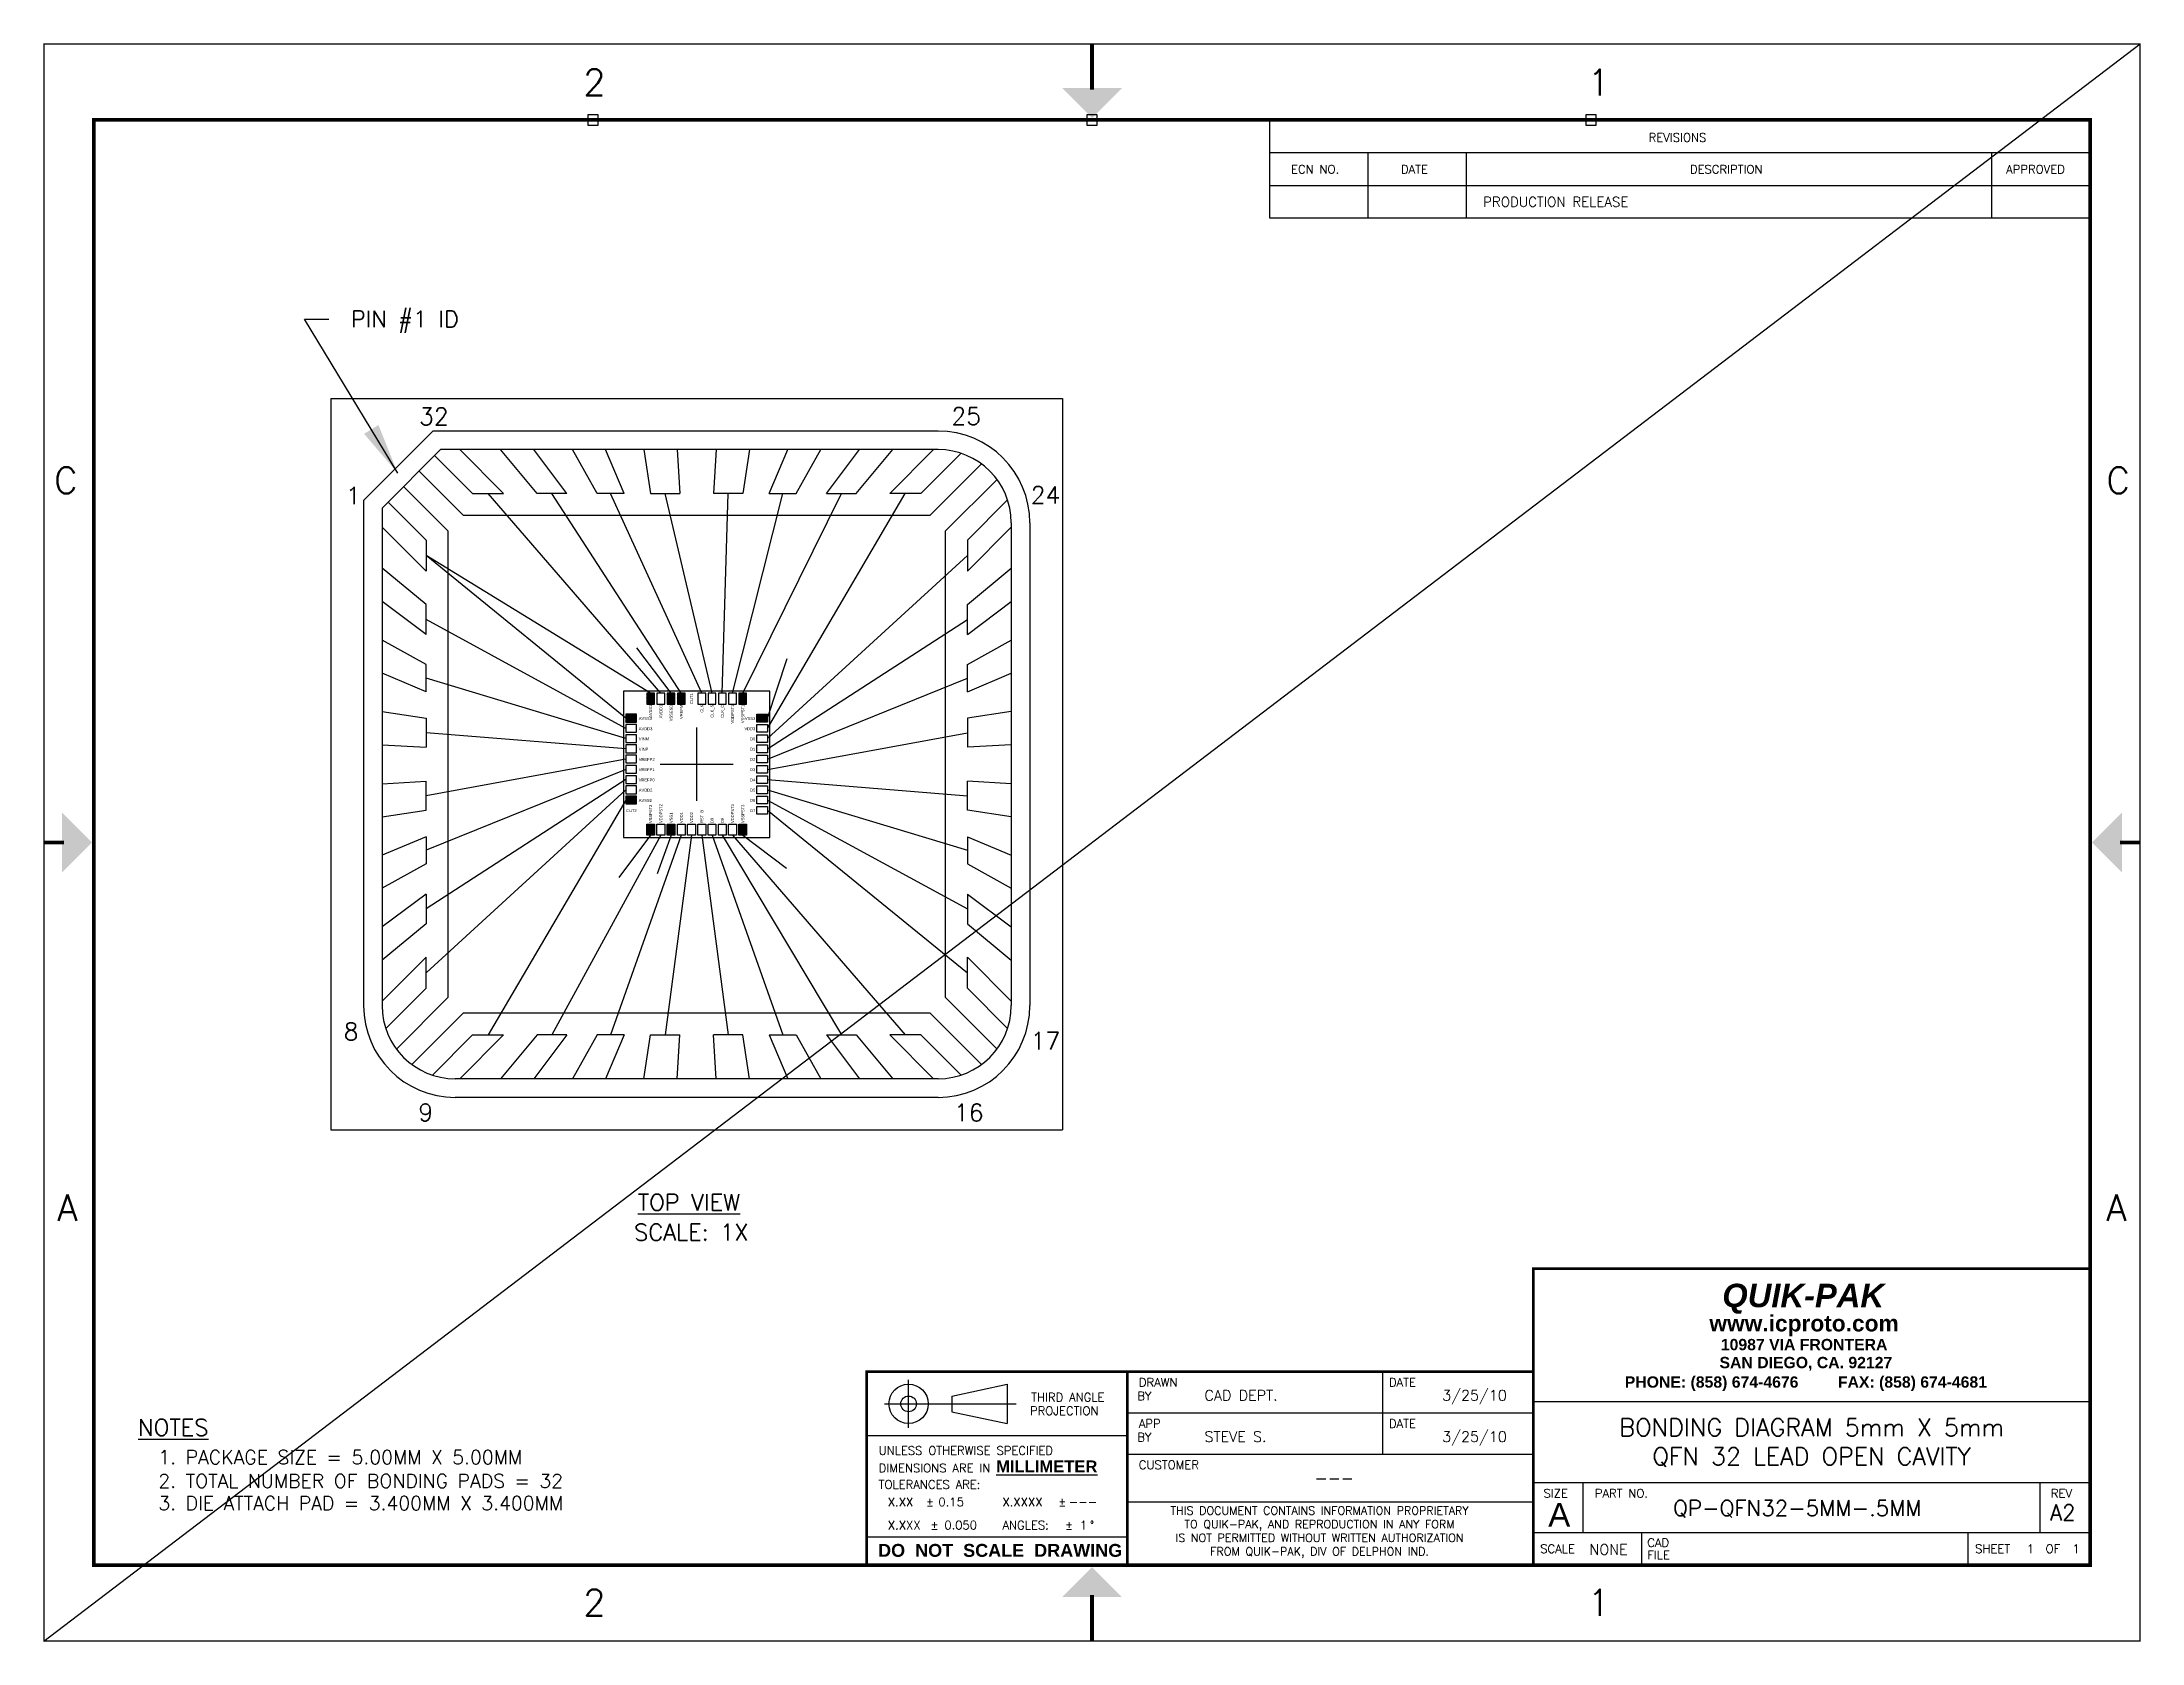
# Model space of a CAD drawing. Header units: millimetres. Extents: x 24.1 to 107.6, y -42.8 to 18.4.
# Drawn here: x 43.69 to 58.04, y -16.86 to -5.92 of the extents above; entities that cross this region are included whole.
import ezdxf
from ezdxf.enums import TextEntityAlignment as Align

# ---------------------------------------------------------------- set-up
doc = ezdxf.new("R2010")
doc.units = ezdxf.units.MM
doc.header["$LTSCALE"] = 25
doc.header["$PDMODE"] = 64
doc.header["$PDSIZE"] = 0.07
for name, color, linetype in [('BOND', 7, 'Continuous'), ('CHIP', 6, 'Continuous'), ('DIM', 142, 'Continuous'), ('FRAME2', 30, 'Continuous'), ('MOLD', 6, 'Continuous'), ('PAD', 7, 'Continuous'), ('TBLOCK', 100, 'Continuous'), ('TXT', 4, 'Continuous')]:
    doc.layers.add(name, color=color, linetype=linetype)
doc.styles.add('Roman', font='romans')
doc.styles.get("Standard").update_dxf_attribs({"font": 'arial.ttf'})
doc.dimstyles.new('Copy of Standard-1-3PL', dxfattribs={"dimtxt": 0.25, "dimasz": 0.35, "dimexe": 0.15, "dimexo": 0.15, "dimgap": 0.15, "dimtad": 0, "dimtih": 1, "dimtoh": 1, "dimdec": 3, "dimzin": 1, "dimdsep": 46, "dimtxsty": 'Roman', "dimcen": 0.35, "dimadec": 0, "dimazin": 0, "dimtfac": 1, "dimtdec": 3, "dimtofl": 0, "dimtmove": 0, "dimatfit": 3, "dimfxl": 1, "dimtolj": 1, "dimtzin": 0, "dimarcsym": 0})
pattern_1 = [(0, (32.2284078, -12.7645439), (0.0047625, 0.00274963064), [0.003175, -0.00635]), (120, (32.2284078, -12.7645439), (-0.0047625, 0.00274963066), [0.003175, -0.00635]), (60, (32.2284078, -12.7645439), (1e-11, 0.0054992613), [-0.00635, 0.003175])]

msp = doc.modelspace()

# ---------------------------------------------------------------- texts
at = {"layer": 'DIM', "style": 'Roman'}
for s, insert, char_height, attachment_point in [('PIN #1 ID', (45.80106, -7.75485), 0.1125, 1), ('{\\H0.6561x;32}', (46.26716, -8.47613), 0.1800275, 4), ('{\\H0.6561x;25}', (49.90543, -8.47375), 0.1800275, 4), ('{\\H0.6561x;1}', (45.76683, -9.01821), 0.1800275, 4), ('{\\H0.6561x;24}', (50.44761, -9.01351), 0.1800275, 4), ('{\\H0.6561x;8}', (45.75215, -12.6802), 0.1800275, 4), ('{\\H0.6561x;17}', (50.447, -12.74351), 0.1800275, 4), ('{\\H0.6561x;9}', (46.26223, -13.23351), 0.1800275, 4), ('{\\H0.6561x;16}', (49.92284, -13.23396), 0.1800275, 4), ('{\\H0.6561x;\\LTOP VIEW}', (47.7621, -13.84791), 0.1728264, 4), ('{\\H0.6561x;SCALE: 1X}', (47.737, -14.05194), 0.1728264, 4), ('{\\H0.6561x;\\LNOTES}', (44.34686, -15.38627), 0.1728264, 4), ('{\\H0.6561x;1. PACKAGE SIZE = 5.00MM X 5.00MM}', (44.48523, -15.58984), 0.144022, 4), ('{\\H0.6561x;2. TOTAL NUMBER OF BONDING PADS = 32}', (44.48523, -15.75197), 0.144022, 4), ('{\\H0.6561x;3. DIE ATTACH PAD = 3.400MM X 3.400MM}', (44.48523, -15.90396), 0.144022, 4)]:
    msp.add_mtext(s, dxfattribs=dict(at, insert=insert, char_height=char_height, attachment_point=attachment_point))
at = {"layer": 'TXT'}
for s, p in [('AVSS1', (47.8598, -10.44675)), ('AVDD1', (47.9298, -10.44675)), ('VSSESD', (47.9998, -10.44675)), ('VREFM', (48.0698, -10.44675)), ('CUT1', (48.1398, -10.3687)), ('CLK', (48.2098, -10.44675)), ('CLK_S', (48.2798, -10.44675)), ('CLK_C', (48.3498, -10.44675)), ('VDDPST1', (48.4198, -10.44675)), ('VSSPST1', (48.4898, -10.44675))]:
    msp.add_text(s, height=0.02, rotation=90, dxfattribs=at).set_placement(p, align=Align.RIGHT)
for s, p in [('AVSS3', (47.76863, -10.5508)), ('AVDD3', (47.76863, -10.6208)), ('VINM', (47.76863, -10.6908)), ('VINP', (47.76863, -10.7608)), ('VREFP2', (47.76863, -10.8308)), ('VREFP1', (47.76863, -10.9008)), ('AVDD2', (47.76863, -11.0408)), ('VREFP0', (47.76863, -10.9708)), ('CUT2', (47.68122, -11.1808)), ('AVSS2', (47.76863, -11.1108))]:
    msp.add_text(s, height=0.02, dxfattribs=at).set_placement(p)
for s, p in [('VDD3', (48.56535, -10.6208)), ('VSS3', (48.56535, -10.5508)), ('D0', (48.56535, -10.6908)), ('D1', (48.56535, -10.7608)), ('D2', (48.56535, -10.8308)), ('D3', (48.56535, -10.9008)), ('D4', (48.56535, -10.9708)), ('D5', (48.56535, -11.0408)), ('D6', (48.56535, -11.1108)), ('D7', (48.56535, -11.1808))]:
    msp.add_text(s, height=0.02, dxfattribs=at).set_placement(p, align=Align.RIGHT)
for s, p in [('VSSPST2', (47.8598, -11.25553)), ('VDDPST2', (47.9298, -11.25553)), ('VSS1', (47.9998, -11.25553)), ('VDD1', (48.0698, -11.25553)), ('VDD2', (48.1398, -11.25553)), ('RST_B', (48.2098, -11.25553)), ('VDDPST3', (48.4198, -11.25553)), ('VSSPST3', (48.4898, -11.25553)), ('D9', (48.2798, -11.25553)), ('D8', (48.3498, -11.25553))]:
    msp.add_text(s, height=0.02, rotation=90, dxfattribs=at).set_placement(p)

# ---------------------------------------------------------------- blocks, each defined once
blk = doc.blocks.new('Asizesheet1')
for p, q in [((22.345, 26.53), (22.345, 27.723)), ((24.136, 26.53), (24.136, 27.127)), ((35.501, 26.53), (35.501, 27.127)), ((22.345, 26.53), (37.292, 26.53)), ((22.345, 26.53), (37.292, 26.53)), ((22.345, 26.53), (37.292, 26.53)), ((15.758, 3.883), (15.758, 4.76)), ((15.758, 3.883), (15.758, 4.76)), ((16.548, 4.465), (17.554, 4.68)), ((16.548, 4.465), (17.554, 4.68)), ((17.554, 4.68), (17.554, 3.963)), ((17.554, 4.68), (17.554, 3.963)), ((24.4, 3.405), (24.4, 4.909)), ((15.32, 4.322), (17.721, 4.322)), ((15.32, 4.322), (17.721, 4.322)), ((16.548, 4.465), (16.548, 4.178)), ((16.548, 4.465), (16.548, 4.178)), ((27.145, 4.367), (37.292, 4.367)), ((16.548, 4.178), (17.554, 3.963)), ((16.548, 4.178), (17.554, 3.963)), ((19.744, 4.157), (27.145, 4.157)), ((14.995, 3.746), (19.744, 3.746)), ((19.744, 3.405), (27.145, 3.405)), ((27.145, 2.887), (37.292, 2.887)), ((28.052, 1.979), (28.052, 2.887)), ((36.385, 1.979), (36.385, 2.887)), ((19.744, 2.539), (27.145, 2.539)), ((27.145, 1.979), (37.292, 1.979)), ((29.124, 1.383), (29.124, 1.979)), ((35.071, 1.383), (35.071, 1.979)), ((14.995, 1.896), (19.744, 1.896))]:
    blk.add_line(p, q)
at = {"const_width": 0.047}
for points in [[(27.145, 1.383), (27.145, 6.788), (37.292, 6.788)], [(14.995, 1.383), (14.995, 4.909), (27.145, 4.909)], [(19.744, 1.383), (19.744, 4.909)]]:
    blk.add_lwpolyline(points, dxfattribs=at)
for radius in [0.358, 0.358, 0.143, 0.143]:
    blk.add_circle((15.758, 4.322), radius)
for p in [(10.005, 27.723), (19.101, 27.723), (28.196, 27.723)]:
    blk.add_point(p)
at = {"layer": 'TBLOCK'}
for p, q in [((22.345, 26.53), (22.345, 27.723)), ((22.345, 27.127), (37.292, 27.127)), ((22.345, 27.127), (37.292, 27.127)), ((24.136, 26.53), (24.136, 27.127)), ((25.927, 26.53), (25.927, 27.127)), ((25.927, 26.53), (25.927, 27.127)), ((35.501, 26.53), (35.501, 27.127)), ((22.345, 26.53), (37.292, 26.53)), ((22.345, 25.933), (22.345, 26.53)), ((24.136, 25.933), (24.136, 26.53)), ((25.927, 25.933), (25.927, 26.53)), ((35.501, 25.933), (35.501, 26.53)), ((37.292, 25.933), (22.345, 25.933)), ((24.4, 3.405), (24.4, 4.909)), ((27.145, 4.367), (37.292, 4.367)), ((19.744, 4.157), (27.145, 4.157)), ((14.995, 3.746), (19.744, 3.746)), ((19.744, 3.405), (27.145, 3.405)), ((27.145, 2.887), (37.292, 2.887)), ((28.052, 1.979), (28.052, 2.887)), ((36.385, 1.979), (36.385, 2.887)), ((19.744, 2.539), (27.145, 2.539)), ((27.145, 1.979), (37.292, 1.979)), ((29.124, 1.383), (29.124, 1.979)), ((35.071, 1.383), (35.071, 1.979)), ((14.995, 1.896), (19.744, 1.896))]:
    blk.add_line(p, q, dxfattribs=at)
for points, const_width in [([(38.202, 29.106), (0, 29.106), (0, 0), (38.202, 0)], 0.0284), ([(37.292, 27.723), (0.91, 27.723), (0.91, 1.383), (37.292, 1.383)], 0.0659)]:
    blk.add_lwpolyline(points, close=True, dxfattribs=dict(at, const_width=const_width))
for points, const_width in [([(19.103, 29.106), (19.103, 28.271)], 0.0728), ([(0, 14.553), (0.364, 14.553)], 0.0728), ([(38.202, 14.553), (37.838, 14.553)], 0.0728), ([(27.145, 1.383), (27.145, 6.788), (37.292, 6.788)], 0.047), ([(14.995, 1.383), (14.995, 4.909), (27.145, 4.909)], 0.047), ([(19.744, 1.383), (19.744, 4.909)], 0.047), ([(19.101, 0), (19.101, 0.837)], 0.0728)]:
    blk.add_lwpolyline(points, dxfattribs=dict(at, const_width=const_width))
for points in [[(18.557, 28.302), (19.649, 28.302), (19.103, 27.756)], [(0.329, 14.007), (0.329, 15.099), (0.874, 14.553)], [(37.875, 14.007), (37.875, 15.099), (37.329, 14.553)], [(18.555, 0.8), (19.647, 0.8), (19.101, 1.346)]]:
    blk.add_solid(points, dxfattribs=at)
at = {"style": 'Roman'}
for s, p in [('REVISIONS', (29.247, 27.324)), ('REVISIONS', (29.247, 27.324)), ('ECN NO.', (22.728, 26.745)), ('ECN NO.', (22.728, 26.745)), ('DATE', (24.731, 26.745)), ('DATE', (24.731, 26.745)), ('DESCRIPTION', (29.998, 26.745)), ('DESCRIPTION', (29.998, 26.745)), ('APPROVED', (35.761, 26.745)), ('APPROVED', (35.761, 26.745)), ('DRAWN', (19.954, 4.637)), ('DRAWN', (19.954, 4.637)), ('DATE', (24.512, 4.637)), ('DATE', (24.512, 4.637)), ('PROJECTION', (17.969, 4.118)), ('PROJECTION', (17.969, 4.118)), ('THIRD ANGLE', (17.991, 4.365)), ('THIRD ANGLE', (17.991, 4.365)), ('BY', (19.925, 4.389)), ('APP', (19.954, 3.885)), ('DATE', (24.512, 3.885)), ('DATE', (24.512, 3.885)), ('BY', (19.925, 3.637)), ('BY', (19.925, 3.637)), ('CUSTOMER', (19.954, 3.133)), ('SIZE', (27.33, 2.614)), ('PART NO.', (28.265, 2.614)), ('REV', (36.577, 2.614)), ('SCALE', (27.27, 1.603)), ('CAD', (29.22, 1.715)), ('FILE', (29.22, 1.491)), ('SHEET', (35.197, 1.603)), ('SHEET', (35.197, 1.603)), ('OF', (36.48, 1.603))]:
    blk.add_text(s, height=0.1552, dxfattribs=at).set_placement(p)
at = {"char_height": 0.47753}
for s, insert, attachment_point in [('{\\Fromans.shx;2}', (9.827, 28.406), 4), ('{\\Fromans.shx;A}', (0.613, 7.898), 6), ('{\\Fromans.shx;A}', (37.588, 7.898), 4), ('{\\Fromans.shx;2}', (9.827, 0.7), 4)]:
    blk.add_mtext(s, dxfattribs=dict(at, insert=insert, attachment_point=attachment_point))
at = {"style": 'Roman'}
for s, insert, char_height, attachment_point in [('1', (28.134, 28.406), 0.478, 4), ('C', (0.613, 21.153), 0.478, 6), ('C', (37.588, 21.153), 0.478, 4), ('{\\fArial|b1|i1|c0|p34;QUIK-PAK}', (32.062, 6.237), 0.42689, 5), ('{\\fArial|b1|i0|c0|p34;www.icproto.com}', (32.078, 5.746), 0.29645, 5), ('{\\fArial|b1|i0|c0|p34;10987 VIA FRONTERA}', (32.08, 5.401), 0.20587, 5), ('{\\fArial|b1|i0|c0|p34;SAN DIEGO, CA. 92127}', (32.112, 5.052), 0.20587, 5), ('{\\fArial|b1|i0|c0|p34;PHONE: (858) 674-4676         FAX: (858) 674-4681}', (32.112, 4.689), 0.20587, 5), ('UNLESS OTHERWISE SPECIFIED\\PDIMENSIONS ARE IN {\\fArial|b1|i0|c0|p34;\\H1.393x;\\LMILLIMETER}\\PTOLERANCES ARE:', (15.212, 3.549), 0.1552, 1), ('X.XX', (15.38, 2.611), 0.1552, 1), ('±', (16.075, 2.611), 0.155, 1), ('X.XXXX', (17.469, 2.611), 0.1552, 1), ('±', (18.486, 2.611), 0.155, 1), ('THIS DOCUMENT CONTAINS INFORMATION PROPRIETARY\\PTO QUIK-PAK, AND REPRODUCTION IN ANY FORM\\PIS NOT PERMITTED WITHOUT WRITTEN AUTHORIZATION\\PFROM QUIK-PAK, DIV OF DELPHON IND.', (23.248, 1.982), 0.14869, 5), ('{\\fArial|b0|i0|c0|p34;A}', (27.617, 2.301), 0.42976, 5), ('X.XXX', (15.38, 2.189), 0.1552, 1), ('±', (16.158, 2.189), 0.155, 1), ('ANGLES:', (17.469, 2.189), 0.1552, 1), ('±', (18.61, 2.189), 0.155, 1), ('°', (19.06, 2.189), 0.155, 1), ('{\\fArial|b1|i0|c0|p34;DO  NOT  SCALE  DRAWING}', (17.427, 1.65), 0.235, 5), ('1', (28.134, 0.7), 0.478, 4)]:
    blk.add_mtext(s, dxfattribs=dict(at, insert=insert, char_height=char_height, attachment_point=attachment_point))
for tag, height, p in [('ECN_NO', 0.179, (23.216, 26.229)), ('APP_DATE', 0.179, (25.022, 26.229)), ('APP_BY', 0.179, (36.349, 26.229)), ('DRAWN_DATE', 0.191, (26.072, 4.477)), ('TITLE_1', 0.32, (32.218, 3.895)), ('APP_DATE', 0.191, (26.072, 3.725)), ('TITLE_1_LINE_ONLY', 0.329, (32.218, 3.63)), ('TITLE_2', 0.32, (32.218, 3.365)), ('CUSTOMER', 0.215, (23.516, 2.968)), ('REV', 0.287, (36.796, 2.342)), ('TOL_ANGLE', 0.155, (18.945, 2.112)), ('SHEET_NO', 0.155, (36.204, 1.679)), ('SHEET_TOTAL', 0.155, (37.035, 1.679))]:
    blk.add_attdef(tag, text='', height=height, dxfattribs=at).set_placement(p, align=Align.MIDDLE_CENTER)
for tag, height, p in [('ECN_DES', 0.179, (26.228, 26.229)), ('DRAWN_BY', 0.191, (21.151, 4.477)), ('APP_BY', 0.191, (21.151, 3.725)), ('PART_NO', 0.287, (29.691, 2.422)), ('SCALE', 0.191, (28.168, 1.669)), ('CAD_FILE', 0.191, (29.94, 1.679))]:
    blk.add_attdef(tag, text='', height=height, dxfattribs=at).set_placement(p, align=Align.MIDDLE_LEFT)
for tag, p in [('TOL_2PL', (16.3, 2.611)), ('TOL_4PL', (18.677, 2.611)), ('TOL_3PL', (16.408, 2.189))]:
    blk.add_attdef(tag, text='', height=0.155, dxfattribs=at).set_placement(p, align=Align.TOP_LEFT)

# ---------------------------------------------------------------- hatches: boundary and pattern name
at = {"layer": 'BOND'}
h = msp.add_hatch(dxfattribs=at)
h.set_pattern_fill('HONEY', color=256, scale=0.001)
h.set_pattern_definition(pattern_1)
h.paths.add_polyline_path([(47.87601, -10.36864), (47.82281, -10.36864), (47.82281, -10.44303), (47.87601, -10.44303)])
h = msp.add_hatch(dxfattribs=at)
h.set_pattern_fill('HONEY', color=256, scale=0.001)
h.set_pattern_definition([(0, (32.3684078, -12.7645439), (0.0047625, 0.00274963064), [0.003175, -0.00635]), (120, (32.3684078, -12.7645439), (-0.0047625, 0.00274963066), [0.003175, -0.00635]), (60, (32.3684078, -12.7645439), (1e-11, 0.0054992613), [-0.00635, 0.003175])])
h.paths.add_polyline_path([(48.01601, -10.36864), (47.96281, -10.36864), (47.96281, -10.44303), (48.01601, -10.44303)])
h = msp.add_hatch(dxfattribs=at)
h.set_pattern_fill('HONEY', color=256, scale=0.001)
h.set_pattern_definition([(0, (32.4384078, -12.7645439), (0.0047625, 0.00274963064), [0.003175, -0.00635]), (120, (32.4384078, -12.7645439), (-0.0047625, 0.00274963066), [0.003175, -0.00635]), (60, (32.4384078, -12.7645439), (1e-11, 0.0054992613), [-0.00635, 0.003175])])
h.paths.add_polyline_path([(48.08601, -10.36864), (48.03281, -10.36864), (48.03281, -10.44303), (48.08601, -10.44303)])
h = msp.add_hatch(dxfattribs=at)
h.set_pattern_fill('HONEY', color=256, scale=0.001)
h.set_pattern_definition([(0, (32.8584078, -12.7645439), (0.0047625, 0.00274963064), [0.003175, -0.00635]), (120, (32.8584078, -12.7645439), (-0.0047625, 0.00274963066), [0.003175, -0.00635]), (60, (32.8584078, -12.7645439), (1e-11, 0.0054992613), [-0.00635, 0.003175])])
h.paths.add_polyline_path([(48.50601, -10.36864), (48.45281, -10.36864), (48.45281, -10.44303), (48.50601, -10.44303)])
h = msp.add_hatch(dxfattribs=at)
h.set_pattern_fill('HONEY', color=256, scale=0.001)
h.set_pattern_definition(pattern_1)
h.paths.add_polyline_path([(47.75429, -10.51194), (47.67989, -10.51194), (47.67989, -10.56514), (47.75429, -10.56514)])
h = msp.add_hatch(dxfattribs=at)
h.set_pattern_fill('HONEY', color=256, scale=0.001)
h.set_pattern_definition([(0, (33.1234338, -12.7645439), (0.0047625, 0.00274963064), [0.003175, -0.00635]), (120, (33.1234338, -12.7645439), (-0.0047625, 0.00274963066), [0.003175, -0.00635]), (60, (33.1234338, -12.7645439), (1e-11, 0.0054992613), [-0.00635, 0.003175])])
h.paths.add_polyline_path([(48.64931, -10.51194), (48.57492, -10.51194), (48.57492, -10.56514), (48.64931, -10.56514)])
h = msp.add_hatch(dxfattribs=at)
h.set_pattern_fill('HONEY', color=256, scale=0.001)
h.set_pattern_definition([(0, (32.2284078, -13.3245439), (0.0047625, 0.00274963064), [0.003175, -0.00635]), (120, (32.2284078, -13.3245439), (-0.0047625, 0.00274963066), [0.003175, -0.00635]), (60, (32.2284078, -13.3245439), (1e-11, 0.0054992613), [-0.00635, 0.003175])])
h.paths.add_polyline_path([(47.75429, -11.07194), (47.67989, -11.07194), (47.67989, -11.12514), (47.75429, -11.12514)])
h = msp.add_hatch(dxfattribs=at)
h.set_pattern_fill('HONEY', color=256, scale=0.001)
h.set_pattern_definition([(0, (32.2284078, -13.6595698), (0.0047625, 0.00274963064), [0.003175, -0.00635]), (120, (32.2284078, -13.6595698), (-0.0047625, 0.00274963066), [0.003175, -0.00635]), (60, (32.2284078, -13.6595698), (1e-11, 0.0054992613), [-0.00635, 0.003175])])
h.paths.add_polyline_path([(47.87601, -11.26366), (47.82281, -11.26366), (47.82281, -11.33805), (47.87601, -11.33805)])
h = msp.add_hatch(dxfattribs=at)
h.set_pattern_fill('HONEY', color=256, scale=0.001)
h.set_pattern_definition([(0, (32.3684078, -13.6595698), (0.0047625, 0.00274963064), [0.003175, -0.00635]), (120, (32.3684078, -13.6595698), (-0.0047625, 0.00274963066), [0.003175, -0.00635]), (60, (32.3684078, -13.6595698), (1e-11, 0.0054992613), [-0.00635, 0.003175])])
h.paths.add_polyline_path([(48.01601, -11.26366), (47.96281, -11.26366), (47.96281, -11.33805), (48.01601, -11.33805)])
h = msp.add_hatch(dxfattribs=at)
h.set_pattern_fill('HONEY', color=256, scale=0.001)
h.set_pattern_definition([(0, (32.8584078, -13.6595698), (0.0047625, 0.00274963064), [0.003175, -0.00635]), (120, (32.8584078, -13.6595698), (-0.0047625, 0.00274963066), [0.003175, -0.00635]), (60, (32.8584078, -13.6595698), (1e-11, 0.0054992613), [-0.00635, 0.003175])])
h.paths.add_polyline_path([(48.50601, -11.26366), (48.45281, -11.26366), (48.45281, -11.33805), (48.50601, -11.33805)])

# ---------------------------------------------------------------- linework, layer by layer
for p, q in [((43.70365, -16.84587), (58.02926, -5.93112)), ((47.91941, -10.36864), (46.73887, -9.00335)), ((48.05941, -10.36864), (47.17553, -9.00335)), ((48.19941, -10.36864), (47.57647, -9.00335)), ((48.26941, -10.36864), (47.94914, -9.00335)), ((48.33941, -10.36864), (48.38007, -9.00335)), ((48.40941, -10.36864), (48.75273, -9.00335)), ((48.47941, -10.36864), (49.15368, -9.00335)), ((48.64931, -10.60854), (49.59034, -9.00335)), ((47.84941, -10.36864), (46.3146, -9.42761)), ((47.67989, -10.53854), (46.3146, -9.42761)), ((48.64931, -10.67854), (50.0146, -9.42761)), ((47.67989, -10.60854), (46.3146, -9.86427)), ((48.64931, -10.74854), (50.0146, -9.86427)), ((47.98941, -10.36864), (47.75494, -10.05917)), ((48.64931, -10.53854), (48.78319, -10.13103)), ((47.67989, -10.67854), (46.3146, -10.26522)), ((48.64931, -10.81854), (50.0146, -10.26522)), ((47.67989, -10.74854), (46.3146, -10.63788)), ((48.64931, -10.88854), (50.0146, -10.63788)), ((47.67989, -10.81854), (46.3146, -11.06881)), ((47.67989, -10.88854), (46.3146, -11.44147)), ((47.67989, -10.95854), (46.3146, -11.84242)), ((47.67989, -11.02854), (46.3146, -12.27908)), ((48.64931, -10.95854), (50.0146, -11.06881)), ((48.64931, -11.02854), (50.0146, -11.44147)), ((47.67989, -11.09854), (46.73887, -12.70335)), ((48.64931, -11.09854), (50.0146, -11.84242)), ((48.64931, -11.16854), (50.0146, -12.27908)), ((47.91941, -11.33805), (47.17553, -12.70335)), ((48.05941, -11.33805), (47.57647, -12.70335)), ((47.84941, -11.33805), (47.63141, -11.62689)), ((47.98941, -11.33805), (47.89543, -11.60371)), ((48.12941, -11.33805), (47.94914, -12.70335)), ((48.19941, -11.33805), (48.38007, -12.70335)), ((48.26941, -11.33805), (48.75273, -12.70335)), ((48.33941, -11.33805), (49.15368, -12.70335)), ((48.40941, -11.33805), (49.59034, -12.70335)), ((48.47941, -11.33805), (48.77855, -11.56453))]:
    msp.add_line(p, q, dxfattribs=at)
at = {"layer": 'CHIP'}
msp.add_lwpolyline([(47.6646, -11.35335), (48.6646, -11.35335), (48.6646, -10.35335), (47.6646, -10.35335)], close=True, dxfattribs=at)
at = {"layer": 'DIM'}
for p, q in [((48.1646, -11.10335), (48.1646, -10.60335)), ((48.1646, -11.10335), (48.1646, -10.60335)), ((48.1646, -11.10335), (48.1646, -10.60335)), ((48.1646, -11.10335), (48.1646, -10.60335)), ((48.1646, -11.10335), (48.1646, -10.60335)), ((48.1646, -11.10335), (48.1646, -10.60335)), ((48.1646, -11.10335), (48.1646, -10.60335)), ((48.1646, -11.10335), (48.1646, -10.60335)), ((48.1646, -11.10335), (48.1646, -10.60335)), ((48.1646, -11.10335), (48.1646, -10.60335)), ((48.1646, -10.97835), (48.1646, -10.72835)), ((48.1646, -10.97835), (48.1646, -10.72835)), ((48.1646, -10.97835), (48.1646, -10.72835)), ((48.1646, -10.97835), (48.1646, -10.72835)), ((48.1646, -10.97835), (48.1646, -10.72835)), ((48.1646, -10.97835), (48.1646, -10.72835)), ((48.1646, -10.97835), (48.1646, -10.72835)), ((48.1646, -10.97835), (48.1646, -10.72835)), ((48.1646, -10.97835), (48.1646, -10.72835)), ((48.1646, -10.97835), (48.1646, -10.72835)), ((48.1646, -10.97835), (48.1646, -10.72835)), ((48.1646, -10.97835), (48.1646, -10.72835)), ((48.1646, -10.97835), (48.1646, -10.72835)), ((48.1646, -10.97835), (48.1646, -10.72835)), ((47.9146, -10.85335), (48.4146, -10.85335)), ((47.9146, -10.85335), (48.4146, -10.85335)), ((47.9146, -10.85335), (48.4146, -10.85335)), ((47.9146, -10.85335), (48.4146, -10.85335)), ((47.9146, -10.85335), (48.4146, -10.85335)), ((47.9146, -10.85335), (48.4146, -10.85335)), ((47.9146, -10.85335), (48.4146, -10.85335)), ((47.9146, -10.85335), (48.4146, -10.85335)), ((47.9146, -10.85335), (48.4146, -10.85335)), ((47.9146, -10.85335), (48.4146, -10.85335))]:
    msp.add_line(p, q, dxfattribs=at)
at = {"layer": 'FRAME2'}
for p, q in [((46.6328, -9.00335), (46.3737, -8.74425)), ((46.84493, -9.00335), (46.54493, -8.70335)), ((47.07393, -9.00335), (46.82454, -8.70335)), ((47.27712, -9.00335), (47.0521, -8.70335)), ((47.48381, -9.00335), (47.31635, -8.70335)), ((47.66914, -9.00335), (47.54229, -8.70335)), ((47.80414, -8.70335), (47.84949, -9.00335)), ((48.03135, -8.70335), (48.04879, -9.00335)), ((48.29786, -8.70335), (48.28042, -9.00335)), ((48.52507, -8.70335), (48.47972, -9.00335)), ((48.66007, -9.00335), (48.78692, -8.70335)), ((48.84539, -9.00335), (49.01286, -8.70335)), ((49.05208, -9.00335), (49.2771, -8.70335)), ((49.25527, -9.00335), (49.50466, -8.70335)), ((49.48427, -9.00335), (49.78427, -8.70335)), ((49.69641, -9.00335), (49.97124, -8.72851)), ((46.57067, -9.15335), (46.26764, -8.85031)), ((49.75854, -9.15335), (50.11112, -8.80076)), ((46.4646, -9.25941), (46.16157, -8.95638)), ((46.6328, -9.00335), (46.84493, -9.00335)), ((47.27712, -9.00335), (47.07393, -9.00335)), ((47.66914, -9.00335), (47.48381, -9.00335)), ((47.84949, -9.00335), (48.04879, -9.00335)), ((48.47972, -9.00335), (48.28042, -9.00335)), ((48.66007, -9.00335), (48.84539, -9.00335)), ((49.05208, -9.00335), (49.25527, -9.00335)), ((49.69641, -9.00335), (49.48427, -9.00335)), ((49.8646, -9.25941), (50.21719, -8.90682)), ((46.3146, -9.32154), (46.0555, -9.06244)), ((49.75854, -9.15335), (46.57067, -9.15335)), ((50.0146, -9.32154), (50.28944, -9.04671)), ((46.3146, -9.53368), (46.0146, -9.23368)), ((46.3146, -9.32154), (46.3146, -9.53368)), ((46.4646, -9.25941), (46.4646, -12.44728)), ((49.8646, -12.44728), (49.8646, -9.25941)), ((50.0146, -9.53368), (50.3146, -9.23368)), ((50.0146, -9.32154), (50.0146, -9.53368)), ((46.3146, -9.76268), (46.0146, -9.51328)), ((50.0146, -9.76268), (50.3146, -9.51328)), ((46.3146, -9.96586), (46.0146, -9.74085)), ((50.0146, -9.96586), (50.3146, -9.74085)), ((46.3146, -9.96586), (46.3146, -9.76268)), ((50.0146, -9.96586), (50.0146, -9.76268)), ((46.3146, -10.17255), (46.0146, -10.00509)), ((50.0146, -10.17255), (50.3146, -10.00509)), ((46.3146, -10.35788), (46.3146, -10.17255)), ((50.0146, -10.35788), (50.0146, -10.17255)), ((46.3146, -10.35788), (46.0146, -10.23103)), ((50.0146, -10.35788), (50.3146, -10.23103)), ((46.0146, -10.49288), (46.3146, -10.53823)), ((46.3146, -10.53823), (46.3146, -10.73753)), ((50.3146, -10.49288), (50.0146, -10.53823)), ((50.0146, -10.53823), (50.0146, -10.73753)), ((46.0146, -10.72009), (46.3146, -10.73753)), ((50.3146, -10.72009), (50.0146, -10.73753)), ((46.0146, -10.9866), (46.3146, -10.96916)), ((46.3146, -11.16846), (46.3146, -10.96916)), ((50.0146, -11.16846), (50.0146, -10.96916)), ((50.3146, -10.9866), (50.0146, -10.96916)), ((46.0146, -11.21381), (46.3146, -11.16846)), ((50.3146, -11.21381), (50.0146, -11.16846)), ((46.3146, -11.34881), (46.0146, -11.47566)), ((46.3146, -11.34881), (46.3146, -11.53414)), ((50.0146, -11.34881), (50.3146, -11.47566)), ((50.0146, -11.34881), (50.0146, -11.53414)), ((46.3146, -11.53414), (46.0146, -11.7016)), ((50.0146, -11.53414), (50.3146, -11.7016)), ((46.3146, -11.74083), (46.0146, -11.96584)), ((46.3146, -11.74083), (46.3146, -11.94401)), ((50.0146, -11.74083), (50.3146, -11.96584)), ((50.0146, -11.74083), (50.0146, -11.94401)), ((46.3146, -11.94401), (46.0146, -12.19341)), ((50.0146, -11.94401), (50.3146, -12.19341)), ((46.3146, -12.17302), (46.0146, -12.47302)), ((46.3146, -12.38515), (46.3146, -12.17302)), ((50.0146, -12.38515), (50.0146, -12.17302)), ((50.0146, -12.17302), (50.3146, -12.47302)), ((46.3146, -12.38515), (46.03977, -12.65998)), ((46.4646, -12.44728), (46.11202, -12.79987)), ((49.8646, -12.44728), (50.21719, -12.79987)), ((50.0146, -12.38515), (50.28944, -12.65998)), ((46.57067, -12.55335), (46.21808, -12.90593)), ((46.57067, -12.55335), (49.75854, -12.55335)), ((49.75854, -12.55335), (50.11112, -12.90593)), ((46.6328, -12.70335), (46.35797, -12.97818)), ((46.84493, -12.70335), (46.54493, -13.00335)), ((46.6328, -12.70335), (46.84493, -12.70335)), ((47.07393, -12.70335), (46.82454, -13.00335)), ((47.27712, -12.70335), (47.0521, -13.00335)), ((47.27712, -12.70335), (47.07393, -12.70335)), ((47.48381, -12.70335), (47.31635, -13.00335)), ((47.66914, -12.70335), (47.48381, -12.70335)), ((47.66914, -12.70335), (47.54229, -13.00335)), ((47.80414, -13.00335), (47.84949, -12.70335)), ((47.84949, -12.70335), (48.04879, -12.70335)), ((48.03135, -13.00335), (48.04879, -12.70335)), ((48.47972, -12.70335), (48.28042, -12.70335)), ((48.29786, -13.00335), (48.28042, -12.70335)), ((48.52507, -13.00335), (48.47972, -12.70335)), ((48.66007, -12.70335), (48.78692, -13.00335)), ((48.66007, -12.70335), (48.84539, -12.70335)), ((48.84539, -12.70335), (49.01286, -13.00335)), ((49.05208, -12.70335), (49.2771, -13.00335)), ((49.05208, -12.70335), (49.25527, -12.70335)), ((49.25527, -12.70335), (49.50466, -13.00335)), ((49.69641, -12.70335), (49.48427, -12.70335)), ((49.48427, -12.70335), (49.78427, -13.00335)), ((49.69641, -12.70335), (49.97124, -12.97818))]:
    msp.add_line(p, q, dxfattribs=at)
at = {"layer": 'MOLD'}
for p, q in [((45.6646, -8.35335), (45.6646, -13.35335)), ((45.6646, -8.35335), (50.6646, -8.35335)), ((50.6646, -8.35335), (50.6646, -13.35335)), ((45.8877, -9.05078), (46.36204, -8.57645)), ((49.8146, -8.57645), (46.36204, -8.57645)), ((46.0146, -9.10335), (46.4146, -8.70335)), ((49.8146, -8.70335), (46.4146, -8.70335)), ((45.8877, -9.05078), (45.8877, -12.50335)), ((46.0146, -9.10335), (46.0146, -12.50335)), ((50.3146, -9.20335), (50.3146, -12.50335)), ((50.4415, -9.20335), (50.4415, -12.50335)), ((49.8146, -13.00335), (46.5146, -13.00335)), ((49.8146, -13.13025), (46.5146, -13.13025)), ((45.6646, -13.35335), (50.6646, -13.35335))]:
    msp.add_line(p, q, dxfattribs=at)
for centre, radius, start, end in [((49.8146, -9.20335), 0.6269, 0, 90), ((49.8146, -9.20335), 0.5, 0, 90), ((46.5146, -12.50335), 0.6269, 180, 270), ((46.5146, -12.50335), 0.5, 180, 270), ((49.8146, -12.50335), 0.5, 270, 0), ((49.8146, -12.50335), 0.6269, 270, 0)]:
    msp.add_arc(centre, radius, start, end, dxfattribs=at)
at = {"layer": 'PAD'}
for points in [[(47.82281, -10.44303), (47.87601, -10.44303), (47.87601, -10.36864), (47.82281, -10.36864)], [(47.89281, -10.44303), (47.94601, -10.44303), (47.94601, -10.36864), (47.89281, -10.36864)], [(47.96281, -10.44303), (48.01601, -10.44303), (48.01601, -10.36864), (47.96281, -10.36864)], [(48.03281, -10.44303), (48.08601, -10.44303), (48.08601, -10.36864), (48.03281, -10.36864)], [(48.17281, -10.44303), (48.22601, -10.44303), (48.22601, -10.36864), (48.17281, -10.36864)], [(48.24281, -10.44303), (48.29601, -10.44303), (48.29601, -10.36864), (48.24281, -10.36864)], [(48.31281, -10.44303), (48.36601, -10.44303), (48.36601, -10.36864), (48.31281, -10.36864)], [(48.38281, -10.44303), (48.43601, -10.44303), (48.43601, -10.36864), (48.38281, -10.36864)], [(48.45281, -10.44303), (48.50601, -10.44303), (48.50601, -10.36864), (48.45281, -10.36864)], [(47.75429, -10.56514), (47.75429, -10.51194), (47.67989, -10.51194), (47.67989, -10.56514)], [(47.75429, -10.63514), (47.75429, -10.58194), (47.67989, -10.58194), (47.67989, -10.63514)], [(48.57492, -10.56514), (48.57492, -10.51194), (48.64931, -10.51194), (48.64931, -10.56514)], [(48.57492, -10.63514), (48.57492, -10.58194), (48.64931, -10.58194), (48.64931, -10.63514)], [(47.75429, -10.70514), (47.75429, -10.65194), (47.67989, -10.65194), (47.67989, -10.70514)], [(47.75429, -10.77514), (47.75429, -10.72194), (47.67989, -10.72194), (47.67989, -10.77514)], [(48.57492, -10.70514), (48.57492, -10.65194), (48.64931, -10.65194), (48.64931, -10.70514)], [(48.57492, -10.77514), (48.57492, -10.72194), (48.64931, -10.72194), (48.64931, -10.77514)], [(47.75429, -10.84514), (47.75429, -10.79194), (47.67989, -10.79194), (47.67989, -10.84514)], [(47.75429, -10.91514), (47.75429, -10.86194), (47.67989, -10.86194), (47.67989, -10.91514)], [(48.57492, -10.84514), (48.57492, -10.79194), (48.64931, -10.79194), (48.64931, -10.84514)], [(48.57492, -10.91514), (48.57492, -10.86194), (48.64931, -10.86194), (48.64931, -10.91514)], [(47.75429, -10.98514), (47.75429, -10.93194), (47.67989, -10.93194), (47.67989, -10.98514)], [(47.75429, -11.05514), (47.75429, -11.00194), (47.67989, -11.00194), (47.67989, -11.05514)], [(48.57492, -10.98514), (48.57492, -10.93194), (48.64931, -10.93194), (48.64931, -10.98514)], [(48.57492, -11.05514), (48.57492, -11.00194), (48.64931, -11.00194), (48.64931, -11.05514)], [(47.75429, -11.12514), (47.75429, -11.07194), (47.67989, -11.07194), (47.67989, -11.12514)], [(48.57492, -11.12514), (48.57492, -11.07194), (48.64931, -11.07194), (48.64931, -11.12514)], [(48.57492, -11.19514), (48.57492, -11.14194), (48.64931, -11.14194), (48.64931, -11.19514)], [(47.82281, -11.26366), (47.87601, -11.26366), (47.87601, -11.33805), (47.82281, -11.33805)], [(47.89281, -11.26366), (47.94601, -11.26366), (47.94601, -11.33805), (47.89281, -11.33805)], [(47.96281, -11.26366), (48.01601, -11.26366), (48.01601, -11.33805), (47.96281, -11.33805)], [(48.03281, -11.26366), (48.08601, -11.26366), (48.08601, -11.33805), (48.03281, -11.33805)], [(48.10281, -11.26366), (48.15601, -11.26366), (48.15601, -11.33805), (48.10281, -11.33805)], [(48.17281, -11.26366), (48.22601, -11.26366), (48.22601, -11.33805), (48.17281, -11.33805)], [(48.24281, -11.26366), (48.29601, -11.26366), (48.29601, -11.33805), (48.24281, -11.33805)], [(48.31281, -11.26366), (48.36601, -11.26366), (48.36601, -11.33805), (48.31281, -11.33805)], [(48.38281, -11.26366), (48.43601, -11.26366), (48.43601, -11.33805), (48.38281, -11.33805)], [(48.45281, -11.26366), (48.50601, -11.26366), (48.50601, -11.33805), (48.45281, -11.33805)]]:
    msp.add_lwpolyline(points, close=True, dxfattribs=at)

# ---------------------------------------------------------------- block references
ref = msp.add_blockref('Asizesheet1', (43.70365, -16.84587), dxfattribs=dict(xscale=0.375, yscale=0.375, zscale=0.375))
ref.add_attrib('TITLE_1', 'BONDING DIAGRAM 5mm X 5mm', dxfattribs={"height": 0.1198524, "style": 'Roman'}).set_placement((55.78553, -15.38535), align=Align.MIDDLE_CENTER)
ref.add_attrib('TITLE_2', 'QFN 32 LEAD OPEN CAVITY', dxfattribs={"height": 0.1198524, "style": 'Roman'}).set_placement((55.78553, -15.58408), align=Align.MIDDLE_CENTER)
ref.add_attrib('PART_NO', 'QP-QFN32-5MM-.5MM', dxfattribs={"height": 0.1074442, "style": 'Roman'}).set_placement((54.83795, -15.93766), align=Align.MIDDLE_LEFT)
ref.add_attrib('REV', 'A2', dxfattribs={"height": 0.107444, "style": 'Roman'}).set_placement((57.50216, -15.96748), align=Align.MIDDLE_CENTER)
ref.add_attrib('SCALE', 'NONE', dxfattribs={"height": 0.071629, "style": 'Roman'}).set_placement((54.26649, -16.22009), align=Align.MIDDLE_LEFT)
ref.add_attrib('SHEET_NO', '1', dxfattribs={"height": 0.0582, "style": 'Roman'}).set_placement((57.28016, -16.21611), align=Align.MIDDLE_CENTER)
ref.add_attrib('SHEET_TOTAL', '1', dxfattribs={"height": 0.0582, "style": 'Roman'}).set_placement((57.59183, -16.21611), align=Align.MIDDLE_CENTER)
ref.add_attrib('DRAWN_BY', 'CAD DEPT.', dxfattribs={"height": 0.071629, "style": 'Roman'}).set_placement((51.63524, -15.16692), align=Align.MIDDLE_LEFT)
ref.add_attrib('DRAWN_DATE', '3/25/10', dxfattribs={"height": 0.071629, "style": 'Roman'}).set_placement((53.48064, -15.16692), align=Align.MIDDLE_CENTER)
ref.add_attrib('APP_BY', 'STEVE S.', dxfattribs={"height": 0.071629, "style": 'Roman'}).set_placement((51.63524, -15.44896), align=Align.MIDDLE_LEFT)
ref.add_attrib('APP_DATE', '3/25/10', dxfattribs={"height": 0.071629, "style": 'Roman'}).set_placement((53.48064, -15.44896), align=Align.MIDDLE_CENTER)
ref.add_attrib('CUSTOMER', '---', dxfattribs={"height": 0.080583, "style": 'Roman'}).set_placement((52.52228, -15.73269), align=Align.MIDDLE_CENTER)
ref.add_attrib('TOL_2PL', '0.15', dxfattribs={"height": 0.058199, "style": 'Roman'}).set_placement((49.81615, -15.86675), align=Align.TOP_LEFT)
ref.add_attrib('TOL_3PL', '0.050', dxfattribs={"height": 0.058199, "style": 'Roman'}).set_placement((49.85657, -16.02493), align=Align.TOP_LEFT)
ref.add_attrib('TOL_4PL', '---', dxfattribs={"height": 0.058199, "style": 'Roman'}).set_placement((50.70739, -15.86675), align=Align.TOP_LEFT)
ref.add_attrib('TOL_ANGLE', '1', dxfattribs={"height": 0.0582, "style": 'Roman'}).set_placement((50.80808, -16.05388), align=Align.MIDDLE_CENTER)
ref.add_attrib('ECN_DES', 'PRODUCTION RELEASE', dxfattribs={"height": 0.0671526, "style": 'Roman'}).set_placement((53.53926, -7.01005), align=Align.MIDDLE_LEFT)

msp.set_redraw_order([(e.dxf.handle, doc.entitydb.next_handle()) for e in msp.query("TEXT MTEXT ATTDEF DIMENSION ARC_DIMENSION")])  # texts and dimensions are drawn at this point

# ---------------------------------------------------------------- leaders
at = {"layer": 'DIM', "annotation_type": 0, "has_hookline": 1, "hookline_direction": 0, "text_width": 0.83571}
msp.add_leader([(46.12169, -8.86495), (45.48457, -7.8111), (45.65106, -7.8111)], dimstyle='Copy of Standard-1-3PL', override={"dimgap": 0.15, "dimtad": 0}, dxfattribs=at)

doc.saveas('drawing.dxf')
